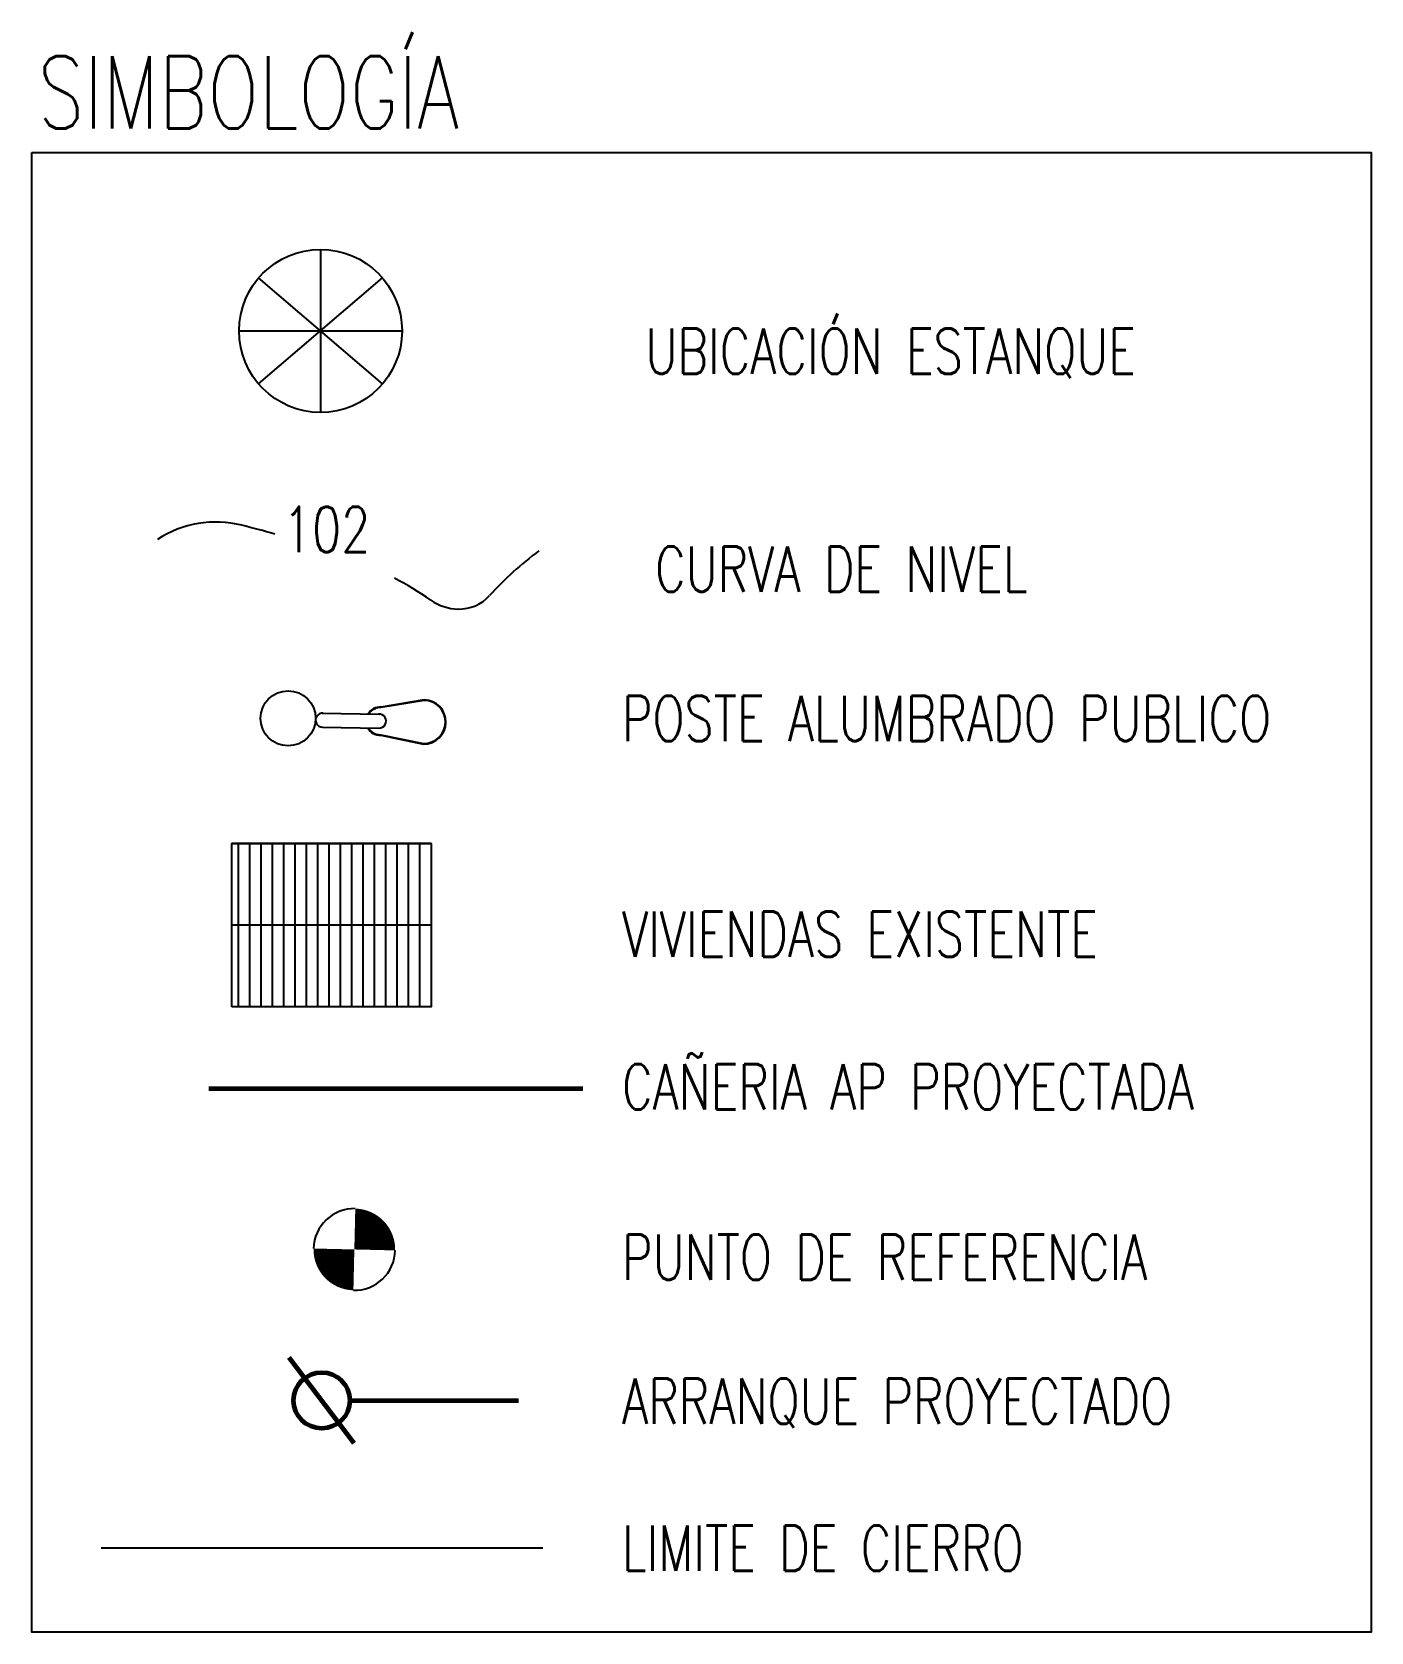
# Model space of a CAD drawing. Header units: metres. Extents: x 244933 to 246143, y 6126180 to 6128142.
# Drawn here: x 245099.3 to 245173.3, y 6126180.1 to 6126268.4 of the extents above; entities that cross this region are included whole.
import ezdxf
from ezdxf.enums import TextEntityAlignment as Align

# ---------------------------------------------------------------- set-up
doc = ezdxf.new("R2010")
doc.units = ezdxf.units.M
doc.header["$LTSCALE"] = 2
doc.header["$MEASUREMENT"] = 0
doc.layers.add('1 AP Proyectada', color=10, linetype='CONTINUOUS', lineweight=60)
for name, color, linetype in [('casa', 8, 'CONTINUOUS'), ('CUADROS', 7, 'CONTINUOUS'), ('CUADROS TIPO', 7, 'CONTINUOUS'), ('LC', 3, 'CONTINUOUS')]:
    doc.layers.add(name, color=color, linetype=linetype)
doc.styles.add('ROMAN', font='romans.shx', dxfattribs={"width": 0.7})
doc.styles.add('ROMANS', font='ROMANS')
doc.linetypes.add('CERCO_PRES', pattern='A,0.18,-0.18,0.18,-0.18,["x",Standard,S=0.3,R=0,X=0,Y=-0.1],0.18,-0.18,0.18,-0.18', length=1.44)

msp = doc.modelspace()

# ---------------------------------------------------------------- texts
at = {"layer": 'CUADROS', "color": 7, "linetype": 'Continuous', "style": 'ROMAN', "width": 0.75}
msp.add_text('SIMBOLOGÍA ', height=4, dxfattribs=at).set_placement((245099.657, 6126263.061))
at = {"layer": 'CUADROS TIPO', "style": 'ROMANS', "width": 0.75}
for s, p in [('UBICACIÓN ESTANQUE', (245146.758, 6126251.069)), ('CURVA DE NIVEL', (245144.033, 6126238.75))]:
    msp.add_text(s, height=2.5, dxfattribs=at).set_placement(p, align=Align.MIDDLE)
at = {"layer": 'CUADROS TIPO', "color": 8, "style": 'ROMANS', "width": 0.75}
msp.add_text('102', height=2.5, dxfattribs=at).set_placement((245113.199, 6126239.687))
at = {"layer": 'CUADROS TIPO', "style": 'ROMANS', "width": 0.75}
for s, p in [('POSTE ALUMBRADO PUBLICO', (245131.922, 6126229.254)), ('VIVIENDAS EXISTENTE', (245131.922, 6126217.35)), ('CAÑERIA AP PROYECTADA', (245131.922, 6126208.921)), ('PUNTO DE REFERENCIA ', (245131.922, 6126199.507)), ('ARRANQUE PROYECTADO', (245131.922, 6126191.572)), ('LIMITE DE CIERRO', (245131.922, 6126183.448))]:
    msp.add_text(s, height=2.5, dxfattribs=at).set_placement(p)

# ---------------------------------------------------------------- hatches: boundary and pattern name
at = {"layer": 'casa'}
h = msp.add_hatch(dxfattribs=at)
h.set_pattern_fill('ANSI31', color=256, scale=5, angle=45)
h.set_pattern_definition([(90, (245121.3772, 6126219.0913), (-0.625, 8e-13), [])])
h.paths.add_polyline_path([(245121.377, 6126219.091), (245121.377, 6126223.591), (245110.377, 6126223.591), (245110.377, 6126219.091)])
h = msp.add_hatch(dxfattribs=at)
h.set_pattern_fill('ANSI31', color=256, scale=5, angle=45)
h.set_pattern_definition([(90, (245121.3772, 6126214.5913), (-0.625, 8e-13), [])])
h.paths.add_polyline_path([(245121.377, 6126214.591), (245121.377, 6126219.091), (245110.377, 6126219.091), (245110.377, 6126214.591)])

# ---------------------------------------------------------------- linework, layer by layer
at = {"layer": '1 AP Proyectada', "color": 1, "ltscale": 2000}
for p, q in [((245109.112, 6126210.069), (245129.763, 6126210.069)), ((245117.131, 6126190.489, 10.543), (245113.551, 6126195.222, 10.543)), ((245116.892, 6126192.855, 10.543), (245126.21, 6126192.852, 10.543))]:
    msp.add_line(p, q, dxfattribs=at)
msp.add_circle((245115.341, 6126192.856, 10.543), 1.55, dxfattribs=at)
at = {"layer": 'casa'}
for p, q in [((245121.377, 6126223.591, 90.431), (245110.377, 6126223.591, 90.431)), ((245110.377, 6126214.591, 90.431), (245110.377, 6126223.591, 90.431)), ((245121.377, 6126223.591, 90.431), (245110.377, 6126223.591, 90.431)), ((245110.377, 6126214.591, 90.431), (245110.377, 6126223.591, 90.431)), ((245121.377, 6126223.591, 90.431), (245121.377, 6126214.591, 90.431)), ((245121.377, 6126223.591, 90.431), (245121.377, 6126214.591, 90.431)), ((245121.377, 6126219.091, 90.431), (245110.377, 6126219.091, 90.431)), ((245121.377, 6126219.091, 90.431), (245110.377, 6126219.091, 90.431)), ((245121.377, 6126219.091, 90.431), (245110.377, 6126219.091, 90.431)), ((245121.377, 6126214.591, 90.431), (245110.377, 6126214.591, 90.431)), ((245121.377, 6126214.591, 90.431), (245110.377, 6126214.591, 90.431))]:
    msp.add_line(p, q, dxfattribs=at)
at = {"layer": 'casa', "color": 4}
for points in [[(245115.274, 6126256.393), (245115.274, 6126247.393)], [(245111.853, 6126248.971), (245118.696, 6126254.816)], [(245118.696, 6126248.971), (245111.853, 6126254.816)], [(245110.774, 6126251.893), (245119.774, 6126251.893)], [(245115.367, 6126230.801), (245118.515, 6126230.743)], [(245115.378, 6126230.021), (245118.5, 6126229.963)]]:
    msp.add_lwpolyline(points, dxfattribs=at)
for points in [[(245117.881, 6126229.98, 0.286267), (245118.596, 6126229.577), (245120.956, 6126229.089, 1), (245121.001, 6126231.527), (245118.625, 6126231.126, 0.286724), (245117.894, 6126230.748, 0.286724)], [(245117.914, 6126229.98, 0.281564), (245118.599, 6126229.606), (245120.959, 6126229.117, 0.997756), (245121.003, 6126231.499), (245118.626, 6126231.097, 0.282043), (245117.928, 6126230.748, 0.282043)]]:
    msp.add_lwpolyline(points, format="xyb", dxfattribs=at)
at = {"layer": 'casa', "elevation": 90.431}
msp.add_lwpolyline([(245110.377, 6126214.591), (245110.377, 6126223.591), (245121.377, 6126223.591), (245121.377, 6126214.591), (245110.377, 6126214.591)], dxfattribs=at)
at = {"layer": 'casa', "const_width": 2.256}
for points in [[(245117.168, 6126202.317, -0.4142), (245118.269, 6126201.163, 0.4222)], [(245116.014, 6126201.215, 0.4142), (245117.116, 6126200.062, -0.4222)]]:
    msp.add_lwpolyline(points, format="xyb", dxfattribs=at)
at = {"layer": 'casa', "color": 4}
for centre, radius in [((245115.274, 6126251.893), 4.5), ((245113.482, 6126230.509), 1.52)]:
    msp.add_circle(centre, radius, dxfattribs=at)
for centre, radius, start, end in [((245115.39, 6126230.411), 0.39, 84.55381, 269.67692), ((245118.508, 6126230.354), 0.39, 268.94403, 93.39506), ((245117.142, 6126201.189), 2.256, 88.67574, 178.67574), ((245117.142, 6126201.189), 2.256, 268.67574, 358.67574)]:
    msp.add_arc(centre, radius, start, end, dxfattribs=at)
at = {"layer": 'CUADROS TIPO'}
msp.add_lwpolyline([(245099.342, 6126261.747), (245173.281, 6126261.747), (245173.281, 6126180.072), (245099.342, 6126180.072)], close=True, dxfattribs=at)
at = {"layer": 'CUADROS TIPO', "color": 8}
for centre, radius, start, end in [((245109.496, 6126235.48), 5.866, 75.82915, 123.31791), ((245096.332, 6126183.345), 59.636, 74.02626, 75.82915), ((245138.068, 6126225.146), 18.125, 126.3049, 137.93794), ((245111.017, 6126222.168), 18.108, 55.17119, 62.58029), ((245122.934, 6126239.296), 2.757, 235.17119, 268.82938), ((245122.924, 6126238.811), 2.273, 268.82938, 317.93794)]:
    msp.add_arc(centre, radius, start, end, dxfattribs=at)
at = {"layer": 'LC', "linetype": 'CERCO_PRES', "ltscale": 2}
msp.add_line((245127.542, 6126184.693, 90.431), (245103.17, 6126184.693, 90.431), dxfattribs=at)

msp.set_redraw_order([(e.dxf.handle, doc.entitydb.next_handle()) for e in msp.query("TEXT MTEXT ATTDEF DIMENSION ARC_DIMENSION")])  # texts and dimensions are drawn at this point

doc.saveas('drawing.dxf')
